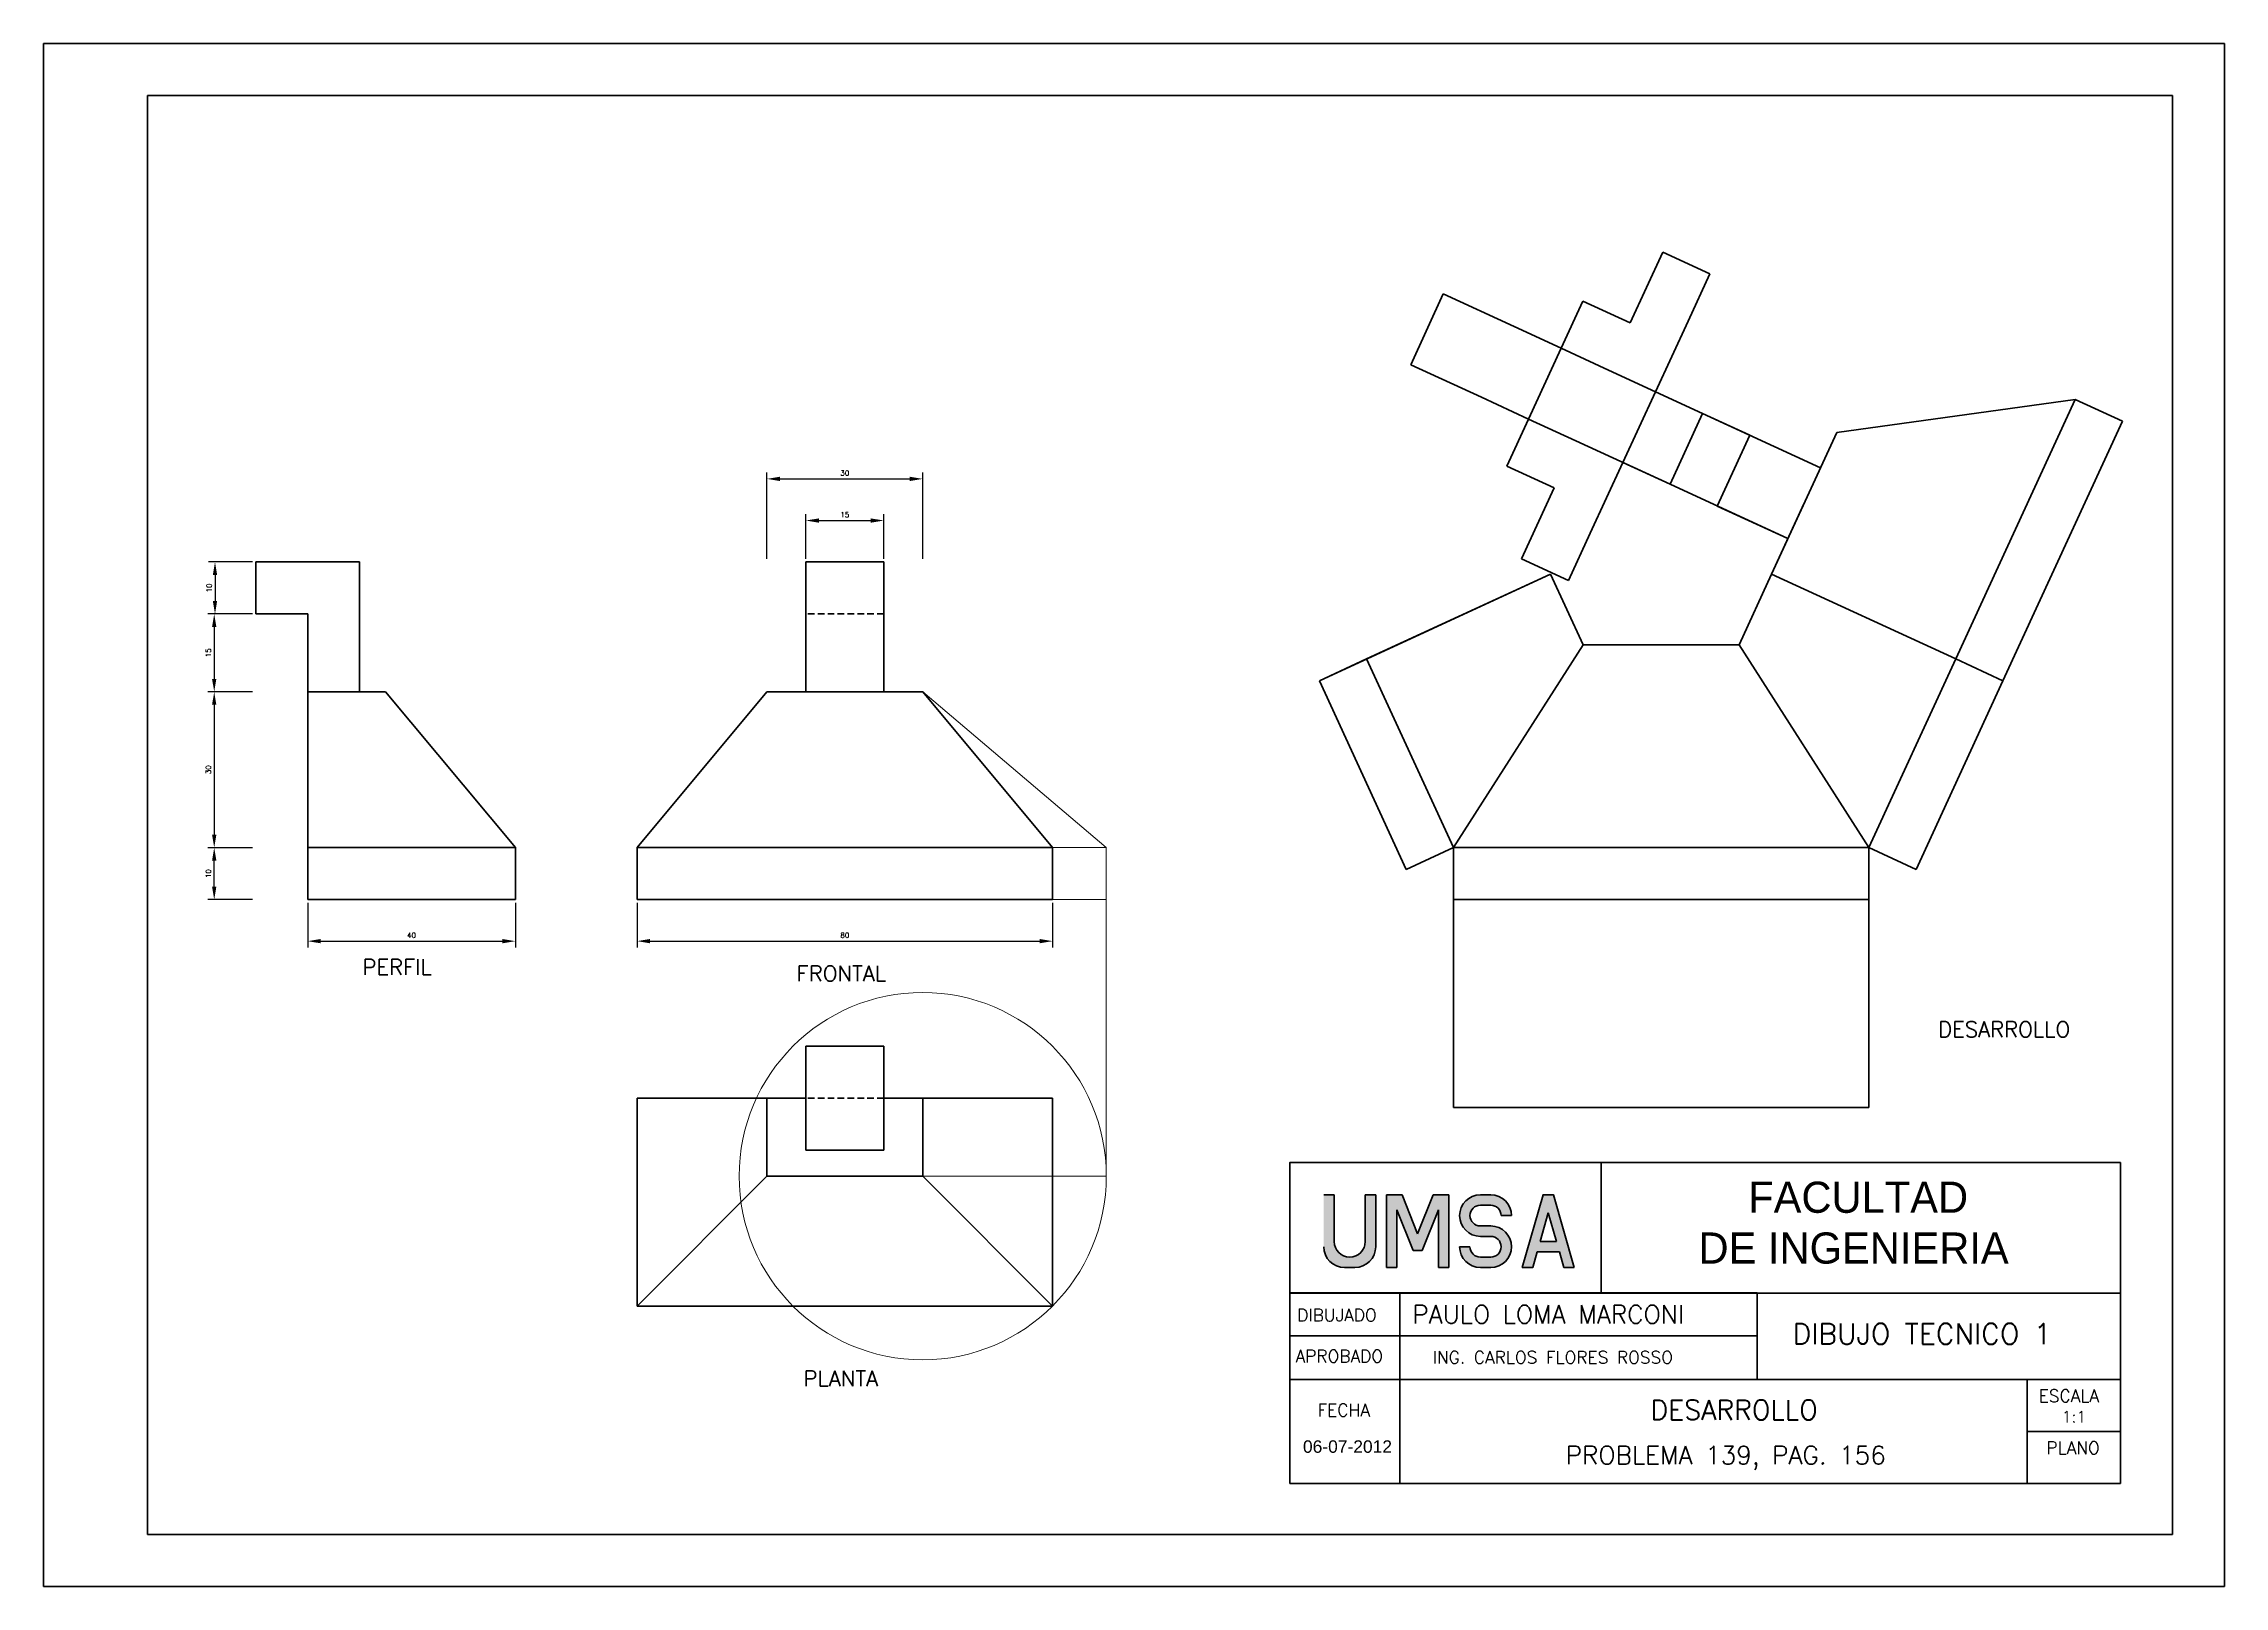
# Model space of a CAD drawing. Header units: millimetres. Extents: x -610 to 6844, y -355 to 774.
# Drawn here: x 5464.4 to 5884.4, y 3.6 to 300.6 of the extents above; entities that cross this region are included whole.
import ezdxf

# ---------------------------------------------------------------- set-up
doc = ezdxf.new("R2010")
doc.units = ezdxf.units.MM
doc.header["$LTSCALE"] = 0.1
doc.linetypes.add('DASHED', pattern=[19.05, 12.7, -6.35])
for name, color, linetype, lineweight in [('A2', 2, 'Continuous', 30), ('COTAS', 2, 'Continuous', 9), ('COTAS @ 1', 2, 'Continuous', 9), ('L1', 2, 'Continuous', 20), ('L2', 4, 'Continuous', 35), ('MARGEN', 5, 'Continuous', 35), ('SEG', 3, 'DASHED', 35), ('T1', 2, 'Continuous', 25), ('TEXT1', 2, 'Continuous', 20), ('TEXT2', 4, 'Continuous', 30)]:
    doc.layers.add(name, color=color, linetype=linetype, lineweight=lineweight)
doc.styles.add('ARIA', font='ARIALUNI.TTF')
doc.styles.add('SIMPLEX', font='simplex.shx')
doc.styles.get("Standard").update_dxf_attribs({"font": 'txt.shx', "height": 1})
doc.styles.add('TEXTO GRUESO', font='ARLRDBD.TTF')
doc.dimstyles.new('Anotativo', dxfattribs={"dimscale": 0, "dimtxt": 2.5, "dimasz": 2.5, "dimexe": 1.25, "dimexo": 0.625, "dimtad": 1, "dimtxsty": 'Standard', "dimcen": 2.5, "dimadec": 0, "dimazin": 0, "dimtfac": 1, "dimtmove": 0, "dimatfit": 3, "dimfxl": 0, "dimarcsym": 0})

msp = doc.modelspace()

# ---------------------------------------------------------------- texts
at = {"layer": 'A2', "style": 'SIMPLEX'}
for s, height, p in [('DESARROLLO', 3.8, (5773.835, 35.712)), ('PROBLEMA 139, PAG. 156', 3.5, (5757.534, 27.151))]:
    msp.add_text(s, height=height, dxfattribs=at).set_placement(p)
at = {"layer": 'L2', "insert": (5706.933, 31.753), "char_height": 2.4, "width": 11.65285, "attachment_point": 1, "style": 'ARIA'}
msp.add_mtext('06-07-2012', dxfattribs=at)
at = {"layer": 'T1', "linetype": 'ByBlock', "char_height": 3, "attachment_point": 1}
for s, insert, width in [('PERFIL', (5525.815, 124.36), 23.07974), ('FRONTAL', (5609.419, 123.124), 1.13686837721616e-13), ('DESARROLLO', (5829.252, 112.37), 51.08286), ('PLANTA', (5610.721, 45.158), 19.78089)]:
    msp.add_mtext(s, dxfattribs=dict(at, insert=insert, width=width))
at = {"layer": 'T1', "insert": (5725.596, 57.75), "char_height": 3.5, "attachment_point": 1, "style": 'SIMPLEX'}
msp.add_mtext_dynamic_manual_height_columns(' PAULO LOMA MARCONI', width=68.80213, gutter_width=17.5, heights=[0], dxfattribs=at)
at = {"layer": 'TEXT1', "style": 'SIMPLEX'}
for s, height, p in [('DIBUJADO', 2.4, (5705.814, 54.667)), ('APROBADO', 2.4, (5705.5, 46.759)), ('ING. CARLOS FLORES ROSSO', 2.4, (5731.907, 46.534)), ('FECHA', 2.4, (5709.74, 36.37)), ('ESCALA', 2.4, (5848.629, 39.115)), ('1:1', 2.2, (5853.068, 35.197)), ('PLANO', 2.4, (5850.101, 29.103))]:
    msp.add_text(s, height=height, dxfattribs=at).set_placement(p)
at = {"layer": 'TEXT2'}
for s, height, style, p in [('FACULTAD', 6, 'TEXTO GRUESO', (5792.681, 75.556)), ('DE INGENIERIA', 6, 'TEXTO GRUESO', (5783.111, 65.774)), ('DIBUJO TECNICO 1', 4, 'SIMPLEX', (5801.211, 50.255))]:
    msp.add_text(s, height=height, dxfattribs=dict(at, style=style)).set_placement(p)

# ---------------------------------------------------------------- blocks, each defined once
blk = doc.blocks.new('*D66')
at = {"layer": 'COTAS', "color": 0, "lineweight": -2, "transparency": 16777216}
for p, q in [((5504.62, 145.85), (5496, 145.85)), ((5497.25, 138.35), (5497.25, 143.35)), ((5504.62, 135.85), (5496, 135.85))]:
    blk.add_line(p, q, dxfattribs=at)
at = {"layer": 'COTAS', "color": 0, "transparency": 16777216}
for points in [[(5496.83, 143.35), (5497.66, 143.35), (5497.25, 145.85)], [(5496.83, 138.35), (5497.66, 138.35), (5497.25, 135.85)]]:
    blk.add_solid(points, dxfattribs=at)
at = {"layer": 'Defpoints', "color": 0, "transparency": 16777216}
for p in [(5497.25, 145.85), (5505.25, 145.85), (5505.25, 135.85)]:
    blk.add_point(p, dxfattribs=at)
at = {"layer": 'COTAS', "color": 0, "transparency": 16777216, "insert": (5496.12, 140.85), "char_height": 1, "attachment_point": 5, "rotation": 90}
blk.add_mtext('10', dxfattribs=at)
blk = doc.blocks.new('*D67')
at = {"layer": 'COTAS', "color": 0, "lineweight": -2, "transparency": 16777216}
for p, q in [((5504.62, 200.85), (5496.15, 200.85)), ((5497.4, 198.35), (5497.4, 193.35)), ((5504.62, 190.85), (5496.15, 190.85))]:
    blk.add_line(p, q, dxfattribs=at)
at = {"layer": 'COTAS', "color": 0, "transparency": 16777216}
for points in [[(5496.98, 198.35), (5497.81, 198.35), (5497.4, 200.85)], [(5496.98, 193.35), (5497.81, 193.35), (5497.4, 190.85)]]:
    blk.add_solid(points, dxfattribs=at)
at = {"layer": 'Defpoints', "color": 0, "transparency": 16777216}
for p in [(5505.25, 200.85), (5497.4, 190.85), (5505.25, 190.85)]:
    blk.add_point(p, dxfattribs=at)
at = {"layer": 'COTAS', "color": 0, "transparency": 16777216, "insert": (5496.27, 195.85), "char_height": 1, "attachment_point": 5, "rotation": 90}
blk.add_mtext('10', dxfattribs=at)
blk = doc.blocks.new('*D68')
at = {"layer": 'COTAS', "color": 0, "lineweight": -2, "transparency": 16777216}
for p, q in [((5504.62, 190.85), (5496, 190.85)), ((5497.25, 188.35), (5497.25, 178.35)), ((5504.62, 175.85), (5496, 175.85))]:
    blk.add_line(p, q, dxfattribs=at)
at = {"layer": 'COTAS', "color": 0, "transparency": 16777216}
for points in [[(5496.83, 188.35), (5497.66, 188.35), (5497.25, 190.85)], [(5496.83, 178.35), (5497.66, 178.35), (5497.25, 175.85)]]:
    blk.add_solid(points, dxfattribs=at)
at = {"layer": 'Defpoints', "color": 0, "transparency": 16777216}
for p in [(5505.25, 190.85), (5497.25, 175.85), (5505.25, 175.85)]:
    blk.add_point(p, dxfattribs=at)
at = {"layer": 'COTAS', "color": 0, "transparency": 16777216, "insert": (5496.12, 183.35), "char_height": 1, "attachment_point": 5, "rotation": 90}
blk.add_mtext('15', dxfattribs=at)
blk = doc.blocks.new('*D69')
at = {"layer": 'COTAS', "color": 0, "lineweight": -2, "transparency": 16777216}
for p, q in [((5504.62, 175.85), (5496, 175.85)), ((5497.25, 173.35), (5497.25, 148.35)), ((5504.62, 145.85), (5496, 145.85))]:
    blk.add_line(p, q, dxfattribs=at)
at = {"layer": 'COTAS', "color": 0, "transparency": 16777216}
for points in [[(5496.83, 173.35), (5497.66, 173.35), (5497.25, 175.85)], [(5496.83, 148.35), (5497.66, 148.35), (5497.25, 145.85)]]:
    blk.add_solid(points, dxfattribs=at)
at = {"layer": 'Defpoints', "color": 0, "transparency": 16777216}
for p in [(5505.25, 175.85), (5497.25, 145.85), (5505.25, 145.85)]:
    blk.add_point(p, dxfattribs=at)
at = {"layer": 'COTAS', "color": 0, "transparency": 16777216, "insert": (5496.12, 160.85), "char_height": 1, "attachment_point": 5, "rotation": 90}
blk.add_mtext('30', dxfattribs=at)
blk = doc.blocks.new('*D70')
at = {"layer": 'COTAS', "color": 0, "lineweight": -2, "transparency": 16777216}
for p, q in [((5578.7, 135.23), (5578.7, 126.6)), ((5658.7, 135.23), (5658.7, 126.6)), ((5581.2, 127.85), (5656.2, 127.85))]:
    blk.add_line(p, q, dxfattribs=at)
at = {"layer": 'COTAS', "color": 0, "transparency": 16777216}
for points in [[(5581.2, 128.27), (5581.2, 127.44), (5578.7, 127.85)], [(5656.2, 128.27), (5656.2, 127.44), (5658.7, 127.85)]]:
    blk.add_solid(points, dxfattribs=at)
at = {"layer": 'Defpoints', "color": 0, "transparency": 16777216}
for p in [(5578.7, 135.85), (5658.7, 135.85), (5658.7, 127.85)]:
    blk.add_point(p, dxfattribs=at)
at = {"layer": 'COTAS', "color": 0, "transparency": 16777216, "insert": (5618.7, 128.98), "char_height": 1, "attachment_point": 5}
blk.add_mtext('80', dxfattribs=at)
blk = doc.blocks.new('*D71')
at = {"layer": 'COTAS', "color": 0, "lineweight": -2, "transparency": 16777216}
for p, q in [((5515.25, 135.23), (5515.25, 126.6)), ((5555.25, 135.23), (5555.25, 126.6)), ((5517.75, 127.85), (5552.75, 127.85))]:
    blk.add_line(p, q, dxfattribs=at)
at = {"layer": 'COTAS', "color": 0, "transparency": 16777216}
for points in [[(5517.75, 128.27), (5517.75, 127.44), (5515.25, 127.85)], [(5552.75, 128.27), (5552.75, 127.44), (5555.25, 127.85)]]:
    blk.add_solid(points, dxfattribs=at)
at = {"layer": 'Defpoints', "color": 0, "transparency": 16777216}
for p in [(5515.25, 135.85), (5555.25, 135.85), (5555.25, 127.85)]:
    blk.add_point(p, dxfattribs=at)
at = {"layer": 'COTAS', "color": 0, "transparency": 16777216, "insert": (5535.25, 128.98), "char_height": 1, "attachment_point": 5}
blk.add_mtext('40', dxfattribs=at)
blk = doc.blocks.new('*D73')
at = {"layer": 'COTAS', "color": 0, "lineweight": -2, "transparency": 16777216}
for p, q in [((5611.2, 201.48), (5611.2, 210.08)), ((5626.2, 201.48), (5626.2, 210.08)), ((5613.7, 208.83), (5623.7, 208.83))]:
    blk.add_line(p, q, dxfattribs=at)
at = {"layer": 'COTAS', "color": 0, "transparency": 16777216}
for points in [[(5613.7, 209.24), (5613.7, 208.41), (5611.2, 208.83)], [(5623.7, 209.24), (5623.7, 208.41), (5626.2, 208.83)]]:
    blk.add_solid(points, dxfattribs=at)
at = {"layer": 'Defpoints', "color": 0, "transparency": 16777216}
for p in [(5626.2, 208.83), (5611.2, 200.85), (5626.2, 200.85)]:
    blk.add_point(p, dxfattribs=at)
at = {"layer": 'COTAS', "color": 0, "transparency": 16777216, "insert": (5618.7, 209.95), "char_height": 1, "attachment_point": 5}
blk.add_mtext('15', dxfattribs=at)
blk = doc.blocks.new('*D74')
at = {"layer": 'COTAS', "color": 0, "lineweight": -2, "transparency": 16777216}
for p, q in [((5603.7, 201.48), (5603.7, 218.1)), ((5606.2, 216.85), (5631.2, 216.85)), ((5633.7, 201.48), (5633.7, 218.1))]:
    blk.add_line(p, q, dxfattribs=at)
at = {"layer": 'COTAS', "color": 0, "transparency": 16777216}
for points in [[(5606.2, 217.26), (5606.2, 216.43), (5603.7, 216.85)], [(5631.2, 217.26), (5631.2, 216.43), (5633.7, 216.85)]]:
    blk.add_solid(points, dxfattribs=at)
at = {"layer": 'Defpoints', "color": 0, "transparency": 16777216}
for p in [(5633.7, 216.85), (5603.7, 200.85), (5633.7, 200.85)]:
    blk.add_point(p, dxfattribs=at)
at = {"layer": 'COTAS', "color": 0, "transparency": 16777216, "insert": (5618.7, 217.97), "char_height": 1, "attachment_point": 5}
blk.add_mtext('30', dxfattribs=at)

# ---------------------------------------------------------------- dimensions: what is measured, and where the dimension line sits
at = {"layer": 'COTAS @ 1'}
for p1, p2, distance, picture, middle in [((5603.702, 200.854), (5633.702, 200.854), 15.994, '*D74', (5618.702, 217.973)), ((5611.202, 200.854), (5626.202, 200.854), 7.972, '*D73', (5618.702, 209.95)), ((5505.245, 200.854), (5505.245, 190.854), -7.847, '*D67', (5496.273, 195.854)), ((5505.245, 190.854), (5505.245, 175.854), -7.997, '*D68', (5496.123, 183.354)), ((5505.245, 175.854), (5505.245, 145.854), -8, '*D69', (5496.12, 160.854)), ((5505.245, 135.854), (5505.245, 145.854), 8, '*D66', (5496.121, 140.854)), ((5515.245, 135.854), (5555.245, 135.854), -8, '*D71', (5535.245, 128.979)), ((5578.702, 135.854), (5658.702, 135.854), -8, '*D70', (5618.702, 128.979))]:
    dim = msp.add_aligned_dim(p1=p1, p2=p2, distance=distance, dimstyle='Anotativo', override={"dimscale": 1, "dimtix": 0, "dimtofl": 1, "dimtmove": 0, "dimatfit": 3}, dxfattribs=at)
    dim.commit()
    dim.dimension.update_dxf_attribs({"geometry": picture, "text_midpoint": middle})

# ---------------------------------------------------------------- hatches: boundary and pattern name
at = {"layer": 'TEXT2'}
h = msp.add_hatch(color=256, dxfattribs=at)
edge = h.paths.add_edge_path()
edge.add_arc((5715.936, 70.022), 3, 180, 360)
edge.add_line((5718.936, 70.022), (5718.936, 79.022))
edge.add_line((5718.936, 79.022), (5720.936, 79.022))
edge.add_line((5720.936, 79.022), (5720.936, 69.022))
edge.add_arc((5716.936, 69.022), 4, 270, 360, ccw=False)
edge.add_line((5716.936, 65.022), (5714.936, 65.022))
edge.add_arc((5714.936, 69.022), 4, 180, 270, ccw=False)
edge.add_line((5710.936, 69.022), (5710.936, 79.022))
edge.add_line((5710.936, 79.022), (5712.936, 79.022))
edge.add_line((5712.936, 79.022), (5712.936, 70.022))
msp.add_hatch(color=256, dxfattribs=at).paths.add_polyline_path([(5728.16, 68.28), (5729.874, 68.28), (5733.017, 76.137), (5733.017, 65.022), (5735.017, 65.022), (5735.017, 79.022), (5732.017, 79.022), (5729.017, 71.522), (5726.017, 79.022), (5723.017, 79.022), (5723.017, 65.022), (5725.017, 65.022), (5725.017, 76.137)])
h = msp.add_hatch(color=256, dxfattribs=at)
edge = h.paths.add_edge_path()
edge.add_line((5741.098, 79.022), (5743.098, 79.022))
edge.add_arc((5743.098, 75.022), 4, 0, 90, ccw=False)
edge.add_line((5747.098, 75.022), (5745.098, 75.022))
edge.add_arc((5743.098, 75.022), 2, 0, 90)
edge.add_line((5743.098, 77.022), (5741.098, 77.022))
edge.add_arc((5741.098, 75.022), 2, 90, 270)
edge.add_line((5741.098, 73.022), (5743.098, 73.022))
edge.add_arc((5743.098, 69.022), 4, -90, 90, ccw=False)
edge.add_line((5743.098, 65.022), (5741.098, 65.022))
edge.add_arc((5741.098, 69.022), 4, 180, 270, ccw=False)
edge.add_line((5737.098, 69.022), (5739.098, 69.022))
edge.add_arc((5741.098, 69.022), 2, 180, 270)
edge.add_line((5741.098, 67.022), (5743.098, 67.022))
edge.add_arc((5743.098, 69.022), 2, 270, 450)
edge.add_line((5743.098, 71.022), (5741.098, 71.022))
edge.add_arc((5741.098, 75.022), 4, 90, 270, ccw=False)
h = msp.add_hatch(color=256, dxfattribs=at)
h.paths.add_polyline_path([(5755.751, 70.022), (5752.608, 70.022), (5754.18, 75.522)], flags=16)
h.paths.add_polyline_path([(5752.037, 68.022), (5756.323, 68.022), (5757.18, 65.022), (5759.18, 65.022), (5755.18, 79.022), (5753.18, 79.022), (5749.18, 65.022), (5751.18, 65.022)])

# ---------------------------------------------------------------- linework, layer by layer
at = {"layer": 'L1'}
for p, q in [((5669.057, 145.854), (5633.702, 175.854)), ((5658.702, 145.854), (5669.057, 145.854)), ((5669.057, 82.611), (5669.057, 145.854)), ((5658.702, 135.854), (5669.057, 135.854)), ((5633.702, 82.611), (5669.057, 82.611))]:
    msp.add_line(p, q, dxfattribs=at)
msp.add_circle((5633.702, 82.611), 35.355, dxfattribs=at)
at = {"layer": 'L2'}
for p, q in [((5884.391, 300.639), (5464.391, 300.639)), ((5464.391, 300.639), (5464.391, 3.639)), ((5884.391, 3.639), (5884.391, 300.639)), ((5874.391, 290.639), (5484.391, 290.639)), ((5484.391, 290.639), (5484.391, 13.639)), ((5874.391, 13.639), (5874.391, 290.639)), ((5776.212, 260.503), (5769.933, 246.88)), ((5785.293, 256.317), (5776.212, 260.503)), ((5785.293, 256.317), (5781.107, 247.235)), ((5733.961, 252.45), (5727.682, 238.827)), ((5733.961, 252.45), (5747.583, 246.171)), ((5760.851, 251.066), (5756.665, 241.985)), ((5760.851, 251.066), (5769.933, 246.88)), ((5747.583, 246.171), (5756.665, 241.985)), ((5781.107, 247.235), (5774.828, 233.612)), ((5756.665, 241.985), (5750.386, 228.362)), ((5756.665, 241.985), (5765.747, 237.798)), ((5727.682, 238.827), (5741.304, 232.548)), ((5765.747, 237.798), (5783.91, 229.426)), ((5741.304, 232.548), (5750.386, 228.362)), ((5768.549, 219.99), (5774.828, 233.612)), ((5774.828, 233.612), (5783.91, 229.426)), ((5855.684, 232.13), (5809.754, 225.773)), ((5855.684, 232.13), (5832.661, 182.18)), ((5855.684, 232.13), (5864.766, 227.944)), ((5746.2, 219.28), (5750.386, 228.362)), ((5750.386, 228.362), (5759.468, 224.176)), ((5783.91, 229.426), (5777.631, 215.804)), ((5806.614, 218.961), (5783.91, 229.426)), ((5783.91, 229.426), (5792.992, 225.24)), ((5864.766, 227.944), (5841.742, 177.994)), ((5759.468, 224.176), (5777.631, 215.804)), ((5759.468, 224.176), (5777.631, 215.804)), ((5786.713, 211.618), (5792.992, 225.24)), ((5797.196, 198.527), (5809.754, 225.773)), ((5746.2, 219.28), (5755.281, 215.094)), ((5762.27, 206.367), (5768.549, 219.99)), ((5768.549, 219.99), (5777.631, 215.804)), ((5749.002, 201.472), (5755.281, 215.094)), ((5777.631, 215.804), (5800.335, 205.339)), ((5800.335, 205.339), (5786.713, 211.618)), ((5803.475, 212.15), (5797.196, 198.527)), ((5758.084, 197.286), (5762.27, 206.367)), ((5505.245, 200.854), (5505.245, 190.854)), ((5505.245, 200.854), (5525.245, 200.854)), ((5505.245, 200.854), (5505.245, 190.854)), ((5525.245, 175.854), (5525.245, 200.854)), ((5626.202, 200.854), (5611.202, 200.854)), ((5611.202, 200.854), (5611.202, 175.854)), ((5626.202, 175.854), (5626.202, 200.854)), ((5626.202, 200.854), (5626.202, 190.854)), ((5754.637, 198.527), (5710.091, 177.994)), ((5719.172, 182.18), (5754.637, 198.527)), ((5749.002, 201.472), (5758.084, 197.286)), ((5760.916, 184.905), (5754.637, 198.527)), ((5790.916, 184.905), (5797.196, 198.527)), ((5832.661, 182.18), (5797.196, 198.527)), ((5832.661, 182.18), (5797.196, 198.527)), ((5515.245, 190.854), (5505.245, 190.854)), ((5515.245, 190.854), (5515.245, 175.854)), ((5760.916, 184.905), (5735.916, 145.854)), ((5760.916, 184.905), (5735.916, 145.854)), ((5790.916, 184.905), (5760.916, 184.905)), ((5768.416, 184.905), (5783.416, 184.905)), ((5815.916, 145.854), (5790.916, 184.905)), ((5815.916, 145.854), (5790.916, 184.905)), ((5719.172, 182.18), (5710.091, 177.994)), ((5735.916, 145.854), (5719.172, 182.18)), ((5815.916, 145.854), (5832.661, 182.18)), ((5832.661, 182.18), (5841.742, 177.994)), ((5832.661, 182.18), (5841.742, 177.994)), ((5710.091, 177.994), (5726.835, 141.668)), ((5824.998, 141.668), (5841.742, 177.994)), ((5515.245, 135.854), (5515.245, 175.854)), ((5530.245, 175.854), (5515.245, 175.854)), ((5530.245, 175.854), (5555.245, 145.854)), ((5603.702, 175.854), (5578.702, 145.854)), ((5603.702, 175.854), (5633.702, 175.854)), ((5611.202, 175.854), (5626.202, 175.854)), ((5633.702, 175.854), (5658.702, 145.854)), ((5555.245, 145.854), (5515.245, 145.854)), ((5555.245, 135.854), (5555.245, 145.854)), ((5658.702, 145.854), (5578.702, 145.854)), ((5578.702, 145.854), (5578.702, 135.854)), ((5658.702, 145.854), (5658.702, 135.854)), ((5735.916, 145.854), (5726.835, 141.668)), ((5815.916, 145.854), (5735.916, 145.854)), ((5735.916, 145.854), (5735.916, 135.854)), ((5815.916, 145.854), (5815.916, 135.854)), ((5815.916, 145.854), (5824.998, 141.668)), ((5555.245, 135.854), (5515.245, 135.854)), ((5578.702, 135.854), (5658.702, 135.854)), ((5735.916, 135.854), (5815.916, 135.854)), ((5735.916, 95.854), (5735.916, 135.854)), ((5760.916, 135.854), (5735.916, 135.854)), ((5783.416, 135.854), (5815.916, 135.854)), ((5815.916, 135.854), (5815.916, 95.854)), ((5626.202, 107.611), (5611.202, 107.611)), ((5611.202, 107.611), (5611.202, 87.611)), ((5626.202, 107.611), (5626.202, 87.611)), ((5578.702, 57.611), (5578.702, 97.611)), ((5603.702, 97.611), (5578.702, 97.611)), ((5603.702, 82.611), (5603.702, 97.611)), ((5611.202, 97.611), (5603.702, 97.611)), ((5626.202, 97.611), (5658.702, 97.611)), ((5633.702, 82.611), (5633.702, 97.611)), ((5658.702, 97.611), (5658.702, 57.611)), ((5815.916, 95.854), (5735.916, 95.854)), ((5626.202, 87.611), (5611.202, 87.611)), ((5603.702, 82.611), (5578.702, 57.611)), ((5603.702, 82.611), (5633.702, 82.611)), ((5658.702, 57.611), (5633.702, 82.611)), ((5658.702, 57.611), (5578.702, 57.611)), ((5484.391, 13.639), (5874.391, 13.639)), ((5464.391, 3.639), (5884.391, 3.639))]:
    msp.add_line(p, q, dxfattribs=at)
at = {"layer": 'MARGEN'}
for p, q in [((5704.378, 60.153), (5794.399, 60.153)), ((5704.378, 60.095), (5864.378, 60.095)), ((5725.596, 60.153), (5725.596, 23.453)), ((5794.399, 60.153), (5794.399, 43.453)), ((5704.378, 51.853), (5794.399, 51.853)), ((5704.378, 43.453), (5864.378, 43.453)), ((5846.378, 43.453), (5846.378, 23.453)), ((5846.378, 33.453), (5864.378, 33.453))]:
    msp.add_line(p, q, dxfattribs=at)
msp.add_lwpolyline([(5704.378, 23.453), (5864.378, 23.453), (5864.378, 85.212), (5704.378, 85.212)], close=True, dxfattribs=at)
at = {"layer": 'SEG'}
for p, q in [((5626.202, 190.854), (5611.202, 190.854)), ((5626.202, 97.611), (5611.202, 97.611))]:
    msp.add_line(p, q, dxfattribs=at)
at = {"layer": 'TEXT2'}
for p, q in [((5764.378, 85.095), (5764.378, 60.095)), ((5710.936, 79.022), (5712.936, 79.022)), ((5712.936, 79.022), (5712.936, 70.022)), ((5718.936, 79.022), (5720.936, 79.022)), ((5718.936, 79.022), (5718.936, 70.022)), ((5720.936, 79.022), (5720.936, 69.022)), ((5723.017, 79.022), (5723.017, 65.022)), ((5726.017, 79.022), (5723.017, 79.022)), ((5725.017, 65.022), (5725.017, 76.137)), ((5725.017, 76.137), (5728.16, 68.28)), ((5726.017, 79.022), (5729.017, 71.522)), ((5732.017, 79.022), (5729.017, 71.522)), ((5733.017, 76.137), (5729.874, 68.28)), ((5735.017, 79.022), (5732.017, 79.022)), ((5733.017, 65.022), (5733.017, 76.137)), ((5735.017, 79.022), (5735.017, 65.022)), ((5741.098, 79.022), (5743.098, 79.022)), ((5741.098, 77.022), (5743.098, 77.022)), ((5743.098, 73.022), (5741.098, 73.022)), ((5745.098, 75.022), (5747.098, 75.022)), ((5752.608, 70.022), (5754.18, 75.522)), ((5754.18, 75.522), (5755.751, 70.022)), ((5728.16, 68.28), (5729.874, 68.28)), ((5737.098, 69.022), (5739.098, 69.022)), ((5743.098, 71.022), (5741.098, 71.022)), ((5751.18, 65.022), (5752.037, 68.022)), ((5752.037, 68.022), (5756.323, 68.022)), ((5755.751, 70.022), (5752.608, 70.022)), ((5756.323, 68.022), (5757.18, 65.022)), ((5714.936, 65.022), (5716.936, 65.022)), ((5723.017, 65.022), (5725.017, 65.022)), ((5735.017, 65.022), (5733.017, 65.022)), ((5741.098, 67.022), (5743.098, 67.022)), ((5741.098, 65.022), (5743.098, 65.022)), ((5757.18, 65.022), (5759.18, 65.022))]:
    msp.add_line(p, q, dxfattribs=at)
msp.add_lwpolyline([(5759.18, 65.022), (5755.18, 79.022), (5753.18, 79.022), (5749.18, 65.022), (5751.18, 65.022)], dxfattribs=at)
for centre, radius, start, end in [((5741.098, 75.022), 4, 90, 270), ((5741.098, 75.022), 2, 90, 270), ((5743.098, 75.022), 4, 0, 90), ((5743.098, 75.022), 2, 0, 90), ((5743.098, 69.022), 4, 270, 90), ((5714.936, 69.022), 4, 180, 270), ((5715.936, 70.022), 3, 180, 0), ((5716.936, 69.022), 4, 270, 0), ((5741.098, 69.022), 4, 180, 270), ((5741.098, 69.022), 2, 180, 270), ((5743.098, 69.022), 2, 270, 90)]:
    msp.add_arc(centre, radius, start, end, dxfattribs=at)

msp.set_redraw_order([(e.dxf.handle, doc.entitydb.next_handle()) for e in msp.query("TEXT MTEXT ATTDEF DIMENSION ARC_DIMENSION")])  # texts and dimensions are drawn at this point

doc.saveas('drawing.dxf')
